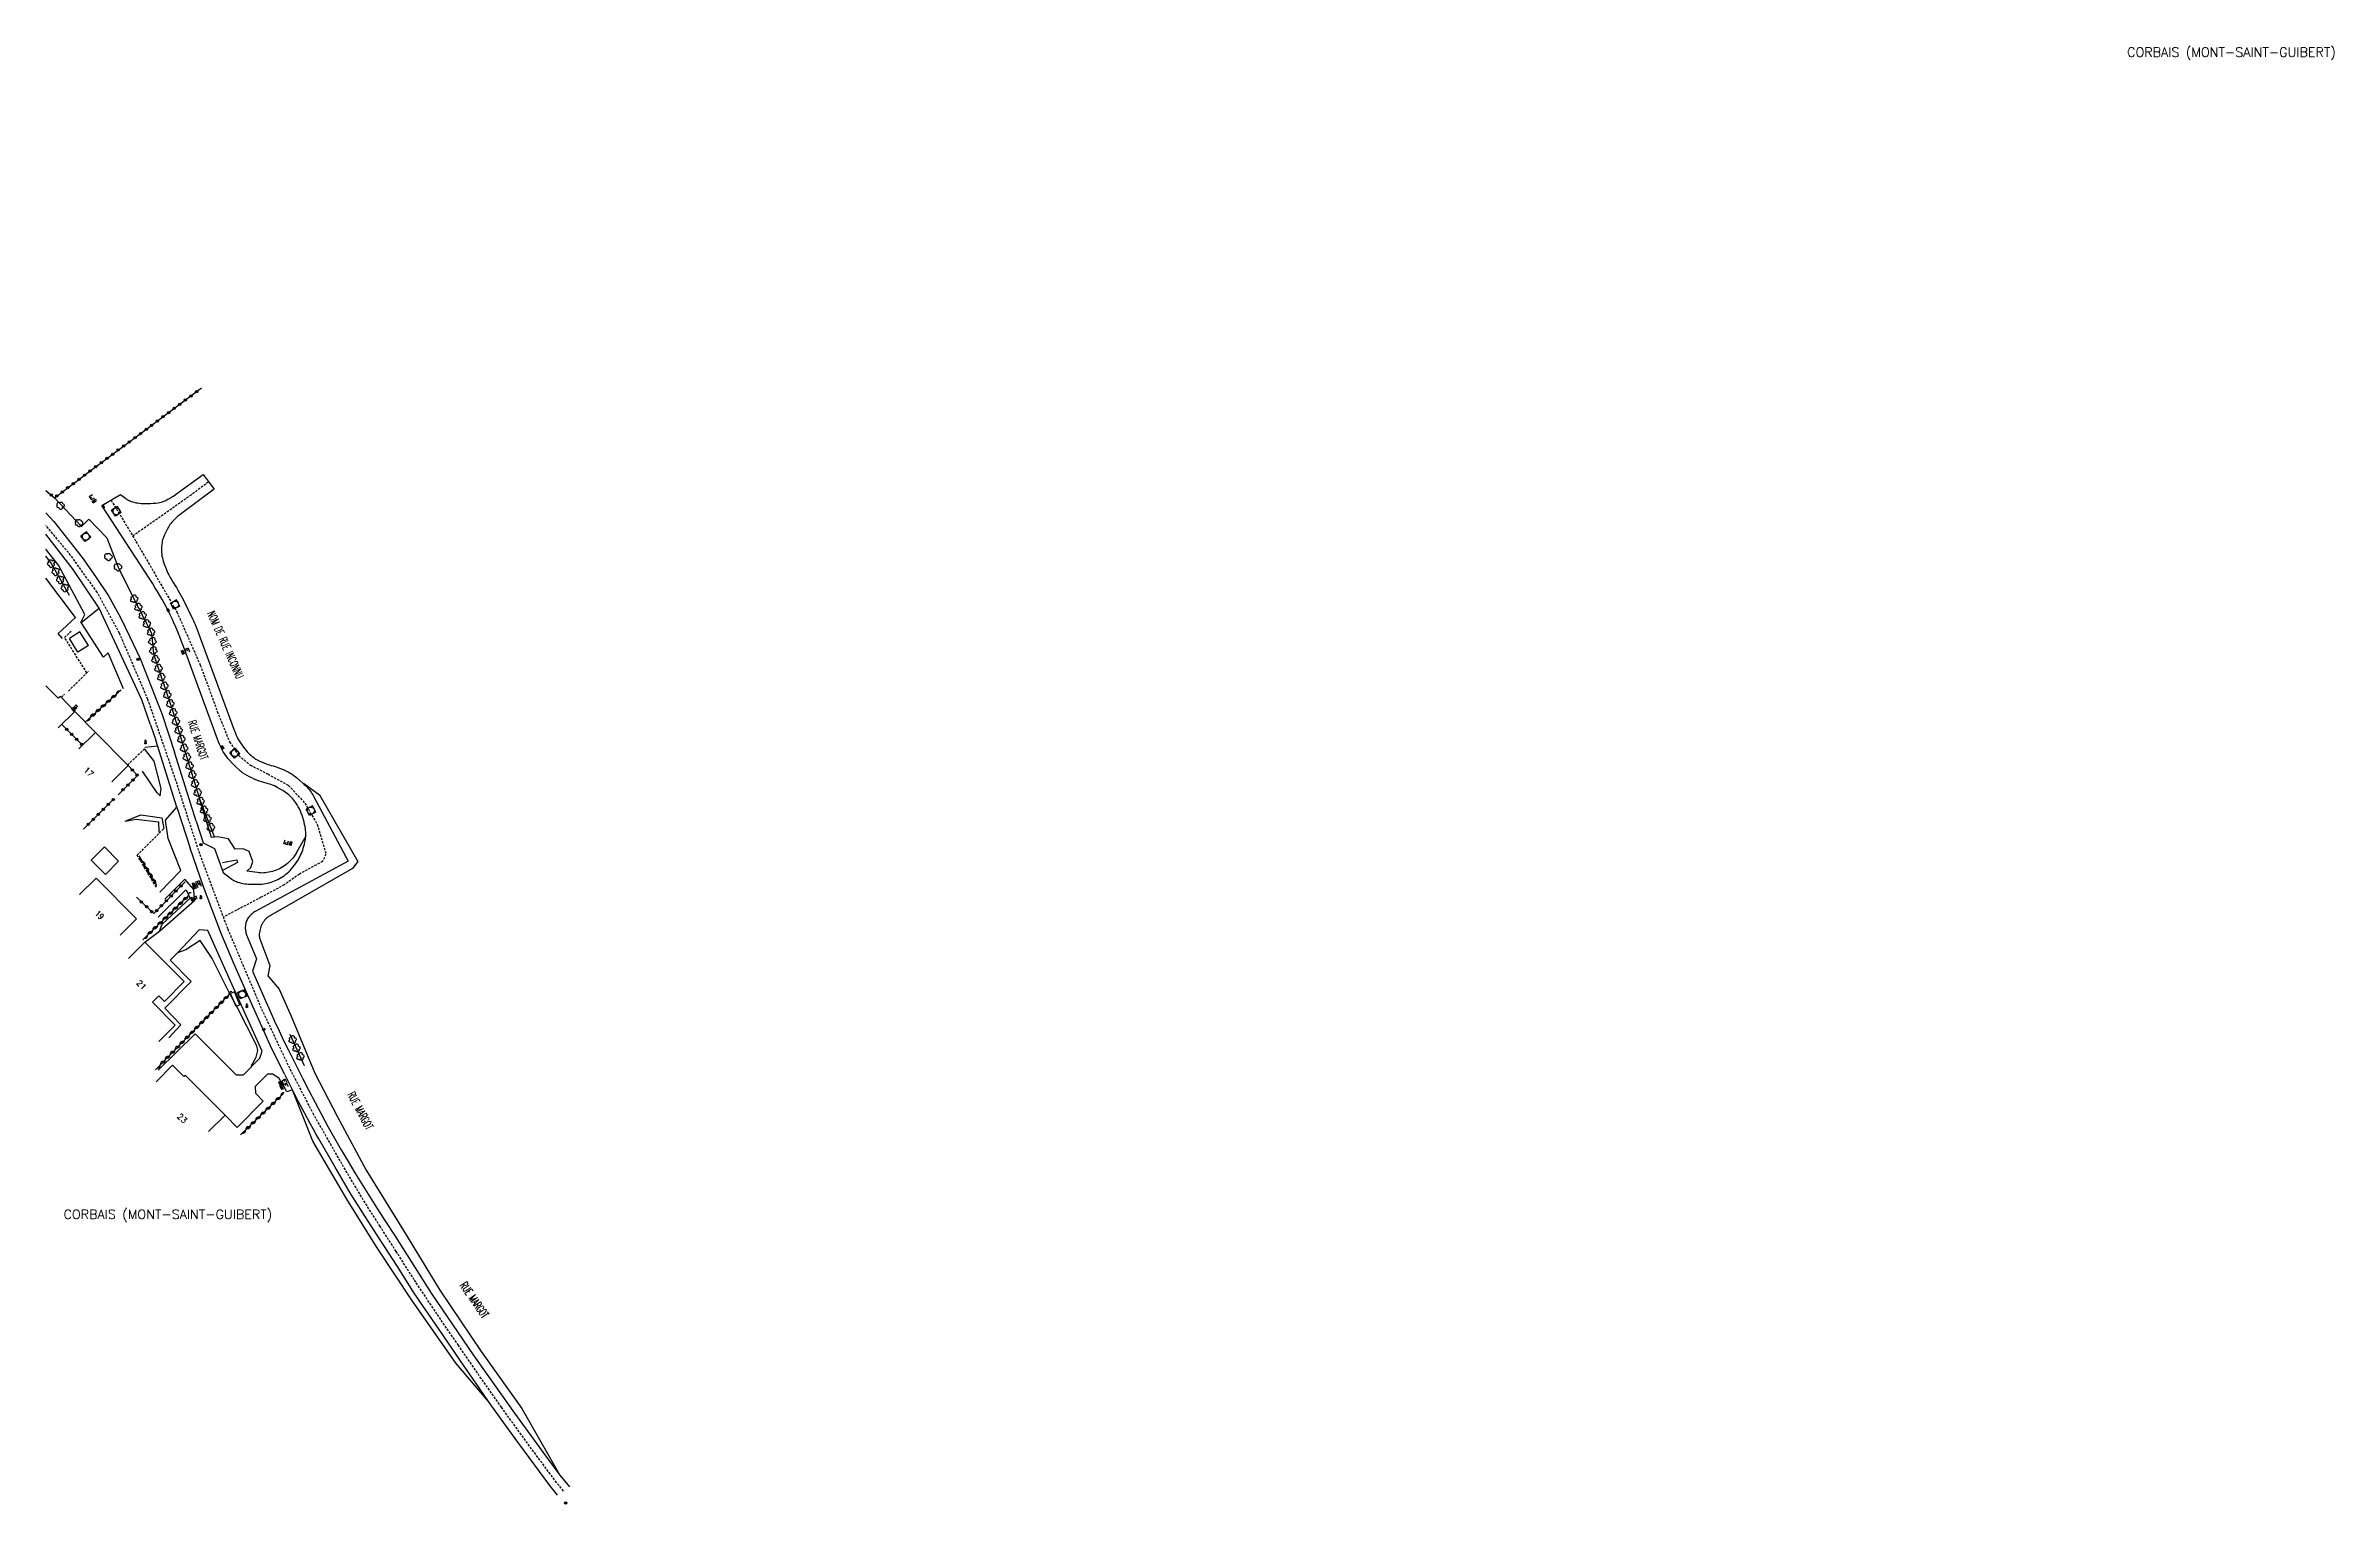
# Model space of a CAD drawing. Header units: millimetres. Extents: x 170000 to 170493, y 147002 to 147997.
# Drawn here: x 170000 to 170491.6, y 147683.9 to 147997.2 of the extents above; entities that cross this region are included whole.
import ezdxf
from ezdxf.enums import TextEntityAlignment as Align

# ---------------------------------------------------------------- set-up
doc = ezdxf.new("R2010")
doc.units = ezdxf.units.MM
doc.linetypes.add('DASHED', pattern=[0.75, 0.5, -0.25])
doc.layers.get('0').update_dxf_attribs({"linetype": 'CONTINUOUS'})
for name, color, linetype in [('w0001', 6, 'DASHED'), ('w0008', 7, 'CONTINUOUS'), ('w0014', 7, 'CONTINUOUS'), ('w0100', 7, 'CONTINUOUS'), ('w0103', 1, 'CONTINUOUS'), ('w0112', 1, 'DASHED'), ('w0210', 2, 'CONTINUOUS'), ('w0211', 2, 'CONTINUOUS'), ('w0212', 2, 'CONTINUOUS'), ('w0213', 2, 'CONTINUOUS'), ('w0300', 7, 'CONTINUOUS'), ('w0301', 7, 'CONTINUOUS'), ('w0302', 3, 'CONTINUOUS'), ('w0310', 3, 'CONTINUOUS'), ('w0322', 7, 'CONTINUOUS'), ('w0323', 7, 'CONTINUOUS'), ('w0400', 7, 'CONTINUOUS'), ('w0420', 7, 'CONTINUOUS'), ('w0425', 7, 'CONTINUOUS'), ('w0430', 7, 'CONTINUOUS'), ('w0432', 7, 'CONTINUOUS'), ('w0856', 7, 'CONTINUOUS'), ('w0980', 7, 'CONTINUOUS'), ('w0989', 7, 'CONTINUOUS'), ('w0991', 7, 'CONTINUOUS')]:
    doc.layers.add(name, color=color, linetype=linetype)
doc.styles.get("Standard").update_dxf_attribs({"font": 'romans.shx', "width": 0.85})

msp = doc.modelspace()

# ---------------------------------------------------------------- texts
at = {"layer": 'w0980'}
for p in [(170447.07, 147994.81), (170003.82, 147745.14)]:
    msp.add_text('CORBAIS (MONT-SAINT-GUIBERT)', height=2, dxfattribs=at).set_placement(p)
at = {"layer": 'w0989', "width": 0.5}
for s, rotation, p in [('NOM DE RUE INCONNU', 294.072, (170035.43, 147875.63)), ('RUE MARGOT', 288.0198, (170031.37, 147852.22)), ('RUE MARGOT', 297.9093, (170065.52, 147772.27)), ('RUE MARGOT', 304.3652, (170089.59, 147731.35))]:
    msp.add_text(s, height=1.75, rotation=rotation, dxfattribs=at).set_placement(p, align=Align.MIDDLE_LEFT)
at = {"layer": 'w0991'}
for s, rotation, p in [('17', 314.9314, (170009.22, 147841.19)), ('21', 314.9057, (170020.56, 147795.42)), ('23', 314.9992, (170029.3, 147766.77))]:
    msp.add_text(s, height=1.25, rotation=rotation, dxfattribs=at).set_placement(p, align=Align.MIDDLE_CENTER)
at = {"layer": 'w0991', "insert": (170011.35, 147811.53), "char_height": 1.25, "attachment_point": 1, "rotation": 314.785}
msp.add_mtext('19', dxfattribs=at)

# ---------------------------------------------------------------- blocks, each defined once
blk = doc.blocks.new('T430')
for p, q in [((-0.4, 1.4), (0.4, 1.4)), ((-0.4, 1.4), (-0.4, 0.6)), ((-0.4, 1), (0, 1)), ((-0.4, 0.6), (0.4, 0.6)), ((-0.4, 0.2), (0.4, 0.2)), ((-0.4, -0.2), (-0.4, 0.2)), ((-0.4, -0.2), (0.4, 0.2)), ((0.4, 0.2), (0.4, -0.2)), ((-0.4, -0.2), (0.4, -0.2))]:
    blk.add_line(p, q)
blk = doc.blocks.new('T420')
for p, q in [((0.75, 0.75), (-0.75, 0.75)), ((-0.75, 0.75), (-0.75, -0.75)), ((0.75, 0.75), (0.75, -0.75)), ((0.75, -0.75), (-0.75, -0.75))]:
    blk.add_line(p, q)
blk.add_ellipse((0, 0), major_axis=(-0.53, 0.53), ratio=1, start_param=3.926991, end_param=10.210176)
blk = doc.blocks.new('T400')
for p, q in [((-0.15, 0.3), (0.15, 0.3)), ((-0.15, -0.25), (-0.15, 0.3)), ((-0.15, 0.15), (0.15, 0.15)), ((-0.15, 0), (0.15, 0)), ((0.15, 0.3), (0.15, -0.25)), ((-0.15, -0.15), (0.15, -0.15)), ((-0.15, -0.25), (-0.15, -0.3)), ((-0.15, -0.3), (0.15, -0.3)), ((0.15, -0.3), (0.15, -0.25))]:
    blk.add_line(p, q)
blk = doc.blocks.new('T856')
for p, q in [((-0.125, 0), (0.125, 0)), ((0, 0.125), (0, -0.125))]:
    blk.add_line(p, q)
blk.add_ellipse((0, 0), major_axis=(-0.177, 0.177), ratio=1, start_param=3.9269908, end_param=10.2101761)
blk = doc.blocks.new('T432')
for p, q in [((-0.4, 0.2), (0.4, 0.2)), ((-0.4, -0.2), (-0.4, 0.2)), ((-0.4, -0.2), (0.4, 0.2)), ((0.3, 1.1), (-0.3, 1.1)), ((-0.3, 1.1), (-0.3, 0.5)), ((-0.3, 0.5), (0.3, 0.5)), ((0.3, 0.8), (0, 0.8)), ((0.3, 0.5), (0.3, 0.8)), ((0.4, 0.2), (0.4, -0.2)), ((-0.4, -0.2), (0.4, -0.2))]:
    blk.add_line(p, q)
blk = doc.blocks.new('T425')
for p, q in [((-0.15, 0.6), (0.15, 0.6)), ((-0.15, 0.6), (-0.15, 0.3)), ((-0.15, 0.3), (0.15, 0.3)), ((-0.15, 0.15), (0.15, 0.15)), ((-0.15, -0.15), (-0.15, 0.15)), ((0, 0.45), (0.15, 0.45)), ((0.15, 0.45), (0.15, 0.3)), ((0.15, 0.15), (0.15, -0.15)), ((0.15, -0.15), (-0.15, -0.15))]:
    blk.add_line(p, q)
blk.add_ellipse((0, 0), major_axis=(-0.106, 0.106), ratio=1, start_param=3.926991, end_param=10.210176)
blk = doc.blocks.new('T301')
for p, q in [((-0.8, 0.51), (-0.86, 0.34)), ((-0.86, 0.34), (-0.86, 0.17)), ((-0.86, 0.17), (-0.74, 0.06)), ((-0.69, 0.63), (-0.8, 0.51)), ((-0.8, -0.06), (-0.74, 0.06)), ((-0.74, 0.06), (-0.69, 0.11)), ((-0.57, 0.69), (-0.69, 0.63)), ((-0.46, 0.69), (-0.57, 0.69)), ((-0.29, 0.63), (-0.46, 0.69)), ((-0.29, 0.63), (-0.17, 0.74)), ((-0.23, 0.57), (-0.29, 0.63)), ((-0.17, 0.74), (-0.06, 0.8)), ((-0.06, 0.8), (0.06, 0.8)), ((0.06, 0.8), (0.23, 0.74)), ((0.23, 0.74), (0.34, 0.63)), ((0.34, 0.63), (0.4, 0.51)), ((0.46, 0.46), (0.34, 0.46)), ((0.4, 0.51), (0.4, 0.46)), ((0.57, 0.4), (0.46, 0.46)), ((0.57, 0.4), (0.69, 0.29)), ((0.69, 0.29), (0.74, 0.17)), ((0.74, 0.06), (0.69, -0.17)), ((0.74, 0.17), (0.74, 0.06)), ((-0.8, -0.17), (-0.8, -0.06)), ((-0.8, -0.23), (-0.8, -0.17)), ((-0.74, -0.34), (-0.8, -0.23)), ((-0.69, -0.4), (-0.74, -0.34)), ((-0.51, -0.46), (-0.69, -0.4)), ((-0.4, -0.46), (-0.51, -0.46)), ((-0.4, -0.46), (-0.34, -0.46)), ((-0.34, -0.46), (-0.34, -0.4)), ((-0.34, -0.51), (-0.34, -0.46)), ((-0.29, -0.63), (-0.34, -0.51)), ((-0.17, -0.74), (-0.29, -0.63)), ((-0.06, -0.8), (-0.17, -0.74)), ((0.06, -0.8), (-0.06, -0.8)), ((0.17, -0.74), (0.06, -0.8)), ((0.23, -0.69), (0.17, -0.74)), ((0.29, -0.46), (0.23, -0.46)), ((0.29, -0.63), (0.23, -0.69)), ((0.46, -0.4), (0.29, -0.46)), ((0.34, -0.51), (0.29, -0.63)), ((0.34, -0.51), (0.34, -0.46)), ((0.57, -0.34), (0.46, -0.4)), ((0.63, -0.29), (0.57, -0.34)), ((0.69, -0.17), (0.63, -0.29))]:
    blk.add_line(p, q)
blk = doc.blocks.new('T300')
for p, q in [((-0.8, 0.51), (-0.86, 0.34)), ((-0.86, 0.34), (-0.86, 0.17)), ((-0.86, 0.17), (-0.74, 0.06)), ((-0.69, 0.63), (-0.8, 0.51)), ((-0.8, -0.06), (-0.74, 0.06)), ((-0.74, 0.06), (-0.69, 0.11)), ((-0.57, 0.69), (-0.69, 0.63)), ((-0.46, 0.69), (-0.57, 0.69)), ((-0.29, 0.63), (-0.46, 0.69)), ((-0.29, 0.63), (-0.17, 0.74)), ((-0.23, 0.57), (-0.29, 0.63)), ((-0.17, 0.74), (-0.06, 0.8)), ((-0.06, 0.8), (0.06, 0.8)), ((0.06, 0.8), (0.23, 0.74)), ((0.23, 0.74), (0.34, 0.63)), ((0.34, 0.63), (0.4, 0.51)), ((0.46, 0.46), (0.34, 0.46)), ((0.4, 0.51), (0.4, 0.46)), ((0.57, 0.4), (0.46, 0.46)), ((0.57, 0.4), (0.69, 0.29)), ((0.69, 0.29), (0.74, 0.17)), ((0.74, 0.06), (0.69, -0.17)), ((0.74, 0.17), (0.74, 0.06)), ((-0.8, -0.17), (-0.8, -0.06)), ((-0.8, -0.23), (-0.8, -0.17)), ((-0.74, -0.34), (-0.8, -0.23)), ((-0.69, -0.4), (-0.74, -0.34)), ((-0.51, -0.46), (-0.69, -0.4)), ((-0.4, -0.46), (-0.51, -0.46)), ((-0.4, -0.46), (-0.34, -0.46)), ((-0.34, -0.46), (-0.34, -0.4)), ((-0.34, -0.51), (-0.34, -0.46)), ((-0.29, -0.63), (-0.34, -0.51)), ((-0.17, -0.74), (-0.29, -0.63)), ((-0.06, -0.8), (-0.17, -0.74)), ((0.06, -0.8), (-0.06, -0.8)), ((0.17, -0.74), (0.06, -0.8)), ((0.23, -0.69), (0.17, -0.74)), ((0.29, -0.46), (0.23, -0.46)), ((0.29, -0.63), (0.23, -0.69)), ((0.46, -0.4), (0.29, -0.46)), ((0.34, -0.51), (0.29, -0.63)), ((0.34, -0.51), (0.34, -0.46)), ((0.57, -0.34), (0.46, -0.4)), ((0.63, -0.29), (0.57, -0.34)), ((0.69, -0.17), (0.63, -0.29))]:
    blk.add_line(p, q)
blk = doc.blocks.new('t322o')
at = {"color": 0, "linetype": 'Continuous'}
for radius in [0.25, 0.15]:
    blk.add_circle((0, 0), radius, dxfattribs=at)
blk = doc.blocks.new('t310o')
at = {"color": 0, "linetype": 'Continuous'}
for centre, start, end in [((-0.5, 0.38), 216.8699, 323.1304), ((0.5, -0.37), 36.8699, 143.1303)]:
    blk.add_arc(centre, 0.625, start, end, dxfattribs=at)
blk = doc.blocks.new('t302o')
for p, q in [((-0.8, 0.51), (-0.86, 0.34)), ((-0.86, 0.34), (-0.86, 0.17)), ((-0.86, 0.17), (-0.74, 0.06)), ((-0.69, 0.63), (-0.8, 0.51)), ((-0.8, -0.06), (-0.74, 0.06)), ((-0.74, 0.06), (-0.69, 0.11)), ((-0.57, 0.69), (-0.69, 0.63)), ((-0.46, 0.69), (-0.57, 0.69)), ((-0.29, 0.63), (-0.46, 0.69)), ((-0.29, 0.63), (-0.17, 0.74)), ((-0.23, 0.57), (-0.29, 0.63)), ((-0.17, 0.74), (-0.06, 0.8)), ((-0.06, 0.8), (0.06, 0.8)), ((0.06, 0.8), (0.23, 0.74)), ((0.23, 0.74), (0.34, 0.63)), ((0.34, 0.63), (0.4, 0.51)), ((0.46, 0.46), (0.34, 0.46)), ((0.4, 0.51), (0.4, 0.46)), ((0.57, 0.4), (0.46, 0.46)), ((0.57, 0.4), (0.69, 0.29)), ((0.69, 0.29), (0.74, 0.17)), ((0.74, 0.06), (0.69, -0.17)), ((0.74, 0.17), (0.74, 0.06)), ((-0.8, -0.17), (-0.8, -0.06)), ((-0.8, -0.23), (-0.8, -0.17)), ((-0.74, -0.34), (-0.8, -0.23)), ((-0.69, -0.4), (-0.74, -0.34)), ((-0.51, -0.46), (-0.69, -0.4)), ((-0.4, -0.46), (-0.51, -0.46)), ((-0.4, -0.46), (-0.34, -0.46)), ((-0.34, -0.46), (-0.34, -0.4)), ((-0.34, -0.51), (-0.34, -0.46)), ((-0.29, -0.63), (-0.34, -0.51)), ((-0.17, -0.74), (-0.29, -0.63)), ((-0.06, -0.8), (-0.17, -0.74)), ((0.06, -0.8), (-0.06, -0.8)), ((0.17, -0.74), (0.06, -0.8)), ((0.23, -0.69), (0.17, -0.74)), ((0.29, -0.46), (0.23, -0.46)), ((0.29, -0.63), (0.23, -0.69)), ((0.46, -0.4), (0.29, -0.46)), ((0.34, -0.51), (0.29, -0.63)), ((0.34, -0.51), (0.34, -0.46)), ((0.57, -0.34), (0.46, -0.4)), ((0.63, -0.29), (0.57, -0.34)), ((0.69, -0.17), (0.63, -0.29))]:
    blk.add_line(p, q)
blk = doc.blocks.new('t323o')
at = {"color": 0, "linetype": 'Continuous'}
for radius in [0.25, 0.15]:
    blk.add_circle((0, 0), radius, dxfattribs=at)

# ---------------------------------------------------------------- linework, layer by layer
at = {"layer": 'w0001'}
for points in [[(170034.96, 147903.48), (170031.28, 147900.74), (170027.66, 147898.17)], [(170014.02, 147899.6), (170019.38, 147890.7), (170028.16, 147875.56), (170033.2, 147864.13), (170036.85, 147854.16), (170039.46, 147847.66), (170041.44, 147844.69), (170043.96, 147842.66), (170047.7, 147840.74), (170052.13, 147838.29), (170055.65, 147834.5), (170058.3, 147829.94), (170060.18, 147823.51), (170059.44, 147821.93), (170054.48, 147819.24), (170051.23, 147816.94), (170046.27, 147814.25)], [(170027.66, 147898.17), (170018.67, 147891.87)], [(170109.74, 147688.52), (170105.69, 147693.93), (170101.24, 147700.04), (170097.9, 147704.69), (170093.55, 147710.84), (170088.64, 147718), (170084.03, 147724.73), (170079.15, 147732.06), (170075.27, 147738.17), (170071.82, 147743.54), (170068.58, 147748.63), (170063.6, 147756.98), (170057.59, 147767.53), (170052.41, 147777.52), (170046.34, 147790.35), (170039.12, 147807.46), (170033.08, 147823.58), (170027.96, 147839.31), (170021.94, 147856.76), (170015.85, 147870.95), (170011.04, 147879.79), (170005.33, 147887.73), (170000, 147894.19)], [(170046.27, 147814.25), (170038.16, 147810.02)], [(170111.21, 147686.7), (170109.74, 147688.52)]]:
    msp.add_lwpolyline(points, dxfattribs=at)
at = {"layer": 'w0008'}
for points in [[(170036.27, 147824.75), (170038.08, 147819.61), (170039.71, 147818.33), (170039.94, 147818.16), (170040.18, 147818.01), (170040.42, 147817.87), (170040.68, 147817.74), (170040.94, 147817.63), (170041.21, 147817.53), (170041.59, 147817.42), (170041.97, 147817.32), (170042.36, 147817.24), (170042.75, 147817.17), (170043.15, 147817.12), (170043.55, 147817.09), (170044.15, 147817.06), (170044.76, 147817.04), (170045.37, 147817.05), (170045.98, 147817.07), (170046.4, 147817.1), (170046.81, 147817.15), (170047.22, 147817.21), (170047.64, 147817.29), (170048.02, 147817.38), (170048.4, 147817.49), (170048.78, 147817.62), (170049.15, 147817.76), (170049.51, 147817.92), (170049.87, 147818.09), (170050.22, 147818.28), (170050.57, 147818.49), (170050.91, 147818.71), (170051.25, 147818.95), (170051.57, 147819.21), (170051.88, 147819.47), (170052.18, 147819.75), (170052.47, 147820.04), (170052.78, 147820.38), (170053.09, 147820.73), (170053.38, 147821.1), (170053.66, 147821.47), (170053.92, 147821.85), (170054.18, 147822.24), (170054.38, 147822.58), (170054.57, 147822.93), (170054.75, 147823.28), (170054.91, 147823.64), (170055.06, 147824.01), (170055.19, 147824.39), (170055.32, 147824.8), (170055.45, 147825.23), (170055.56, 147825.65), (170055.66, 147826.08), (170055.72, 147826.41), (170055.78, 147826.73), (170055.82, 147827.06), (170055.85, 147827.39), (170055.86, 147827.7), (170055.86, 147828.01), (170055.85, 147828.32), (170055.82, 147828.63), (170055.78, 147828.94), (170055.7, 147829.43), (170055.6, 147829.92), (170055.48, 147830.41), (170055.36, 147830.89), (170055.21, 147831.37), (170055.06, 147831.85), (170054.88, 147832.31), (170054.69, 147832.77), (170054.48, 147833.22), (170054.25, 147833.66), (170054, 147834.09), (170053.74, 147834.52), (170053.52, 147834.83), (170053.29, 147835.14), (170053.04, 147835.43), (170052.77, 147835.72), (170052.49, 147835.98), (170052.2, 147836.24), (170051.9, 147836.47), (170051.4, 147836.83), (170050.89, 147837.17), (170050.37, 147837.49), (170049.84, 147837.8), (170049.47, 147837.99), (170049.1, 147838.17), (170048.71, 147838.32), (170048.32, 147838.46), (170047.82, 147838.62), (170047.31, 147838.76), (170046.85, 147838.89), (170046.39, 147839.03), (170045.85, 147839.22), (170045.31, 147839.43), (170044.79, 147839.66), (170044.26, 147839.9), (170043.76, 147840.15), (170043.26, 147840.42), (170042.77, 147840.71), (170042.29, 147841.01), (170042.05, 147841.18), (170041.81, 147841.37), (170041.59, 147841.57), (170040.85, 147842.29), (170040.13, 147843.03), (170039.42, 147843.78), (170039.13, 147844.1), (170038.86, 147844.44), (170038.6, 147844.79), (170038.36, 147845.15), (170038.14, 147845.53), (170037.85, 147846.05), (170037.58, 147846.58), (170037.33, 147847.12), (170037.1, 147847.67), (170036.89, 147848.22), (170029.57, 147868.16), (170029.18, 147869.2), (170028.78, 147870.24), (170028.36, 147871.28), (170027.92, 147872.31), (170027.53, 147873.2), (170027.13, 147874.08), (170026.71, 147874.96), (170026.27, 147875.84), (170025.85, 147876.65), (170025.42, 147877.46), (170024.98, 147878.26), (170024.52, 147879.06), (170024, 147879.95), (170023.46, 147880.84), (170022.9, 147881.72), (170022.34, 147882.6), (170012.02, 147898.43), (170016.03, 147900.77), (170017.13, 147899.97), (170017.36, 147899.81), (170017.6, 147899.66), (170017.85, 147899.53), (170018.11, 147899.41), (170018.37, 147899.31), (170018.69, 147899.2), (170019.02, 147899.11), (170019.35, 147899.03), (170019.69, 147898.97), (170020.03, 147898.92), (170020.5, 147898.88), (170020.98, 147898.85), (170021.46, 147898.84), (170021.94, 147898.84), (170022.49, 147898.86), (170023.05, 147898.9), (170023.6, 147898.95), (170024.16, 147899.01), (170024.46, 147899.06), (170024.77, 147899.13), (170025.07, 147899.22), (170025.36, 147899.33), (170025.64, 147899.45), (170026.1, 147899.68), (170026.55, 147899.92), (170026.99, 147900.18), (170027.42, 147900.46), (170027.85, 147900.76), (170033.78, 147905.06), (170036.15, 147901.9), (170029.18, 147896.73), (170028.78, 147896.42), (170028.38, 147896.1), (170028, 147895.76), (170027.63, 147895.42), (170027.27, 147895.06), (170027.06, 147894.82), (170026.86, 147894.58), (170026.68, 147894.33), (170026.5, 147894.07), (170026.35, 147893.8), (170026.06, 147893.25), (170025.78, 147892.69), (170025.52, 147892.12), (170025.27, 147891.55), (170025.17, 147891.29), (170025.09, 147891.03), (170025.02, 147890.76), (170024.97, 147890.48), (170024.91, 147890.05), (170024.87, 147889.62), (170024.85, 147889.19), (170024.85, 147888.76), (170024.87, 147888.33), (170024.91, 147887.94), (170024.96, 147887.56), (170025.04, 147887.18), (170025.13, 147886.81), (170025.25, 147886.44), (170025.46, 147885.82), (170025.69, 147885.2), (170025.93, 147884.59), (170026.09, 147884.24), (170026.25, 147883.89), (170026.43, 147883.54), (170026.74, 147882.97), (170027.06, 147882.41), (170027.4, 147881.85), (170027.74, 147881.3), (170028.07, 147880.79), (170028.38, 147880.26), (170028.68, 147879.73), (170028.97, 147879.2), (170029.23, 147878.7), (170029.49, 147878.2), (170030.51, 147876.14), (170031.52, 147874.08), (170031.72, 147873.67), (170031.9, 147873.26), (170032.08, 147872.84), (170032.45, 147871.9), (170032.81, 147870.96), (170033.17, 147870.02), (170040.46, 147850.19), (170040.65, 147849.71), (170040.84, 147849.24), (170041.05, 147848.77), (170041.26, 147848.3), (170041.38, 147848.07), (170041.51, 147847.85), (170041.65, 147847.62), (170041.8, 147847.41), (170042.27, 147846.78), (170042.75, 147846.15), (170043.25, 147845.53), (170043.4, 147845.35), (170043.56, 147845.19), (170043.73, 147845.02), (170044.03, 147844.76), (170044.35, 147844.5), (170044.67, 147844.25), (170044.9, 147844.09), (170045.13, 147843.94), (170045.38, 147843.8), (170045.86, 147843.56), (170046.34, 147843.32), (170046.82, 147843.12), (170047.31, 147842.93), (170047.67, 147842.8), (170048.04, 147842.69), (170048.41, 147842.58), (170048.85, 147842.46), (170049.29, 147842.33), (170049.73, 147842.18), (170050.21, 147842.01), (170050.67, 147841.82), (170051.14, 147841.62), (170051.6, 147841.41), (170052.07, 147841.18), (170052.52, 147840.93), (170052.72, 147840.82), (170052.92, 147840.69), (170053.1, 147840.55), (170053.83, 147839.96), (170054.54, 147839.37), (170055.25, 147838.76), (170055.53, 147838.51), (170055.81, 147838.24), (170056.07, 147837.97), (170056.32, 147837.69), (170056.57, 147837.4), (170056.78, 147837.13), (170056.98, 147836.85), (170057.17, 147836.57), (170057.35, 147836.27), (170057.52, 147835.97), (170064.96, 147822), (170045.1, 147811.24), (170044.86, 147811.1), (170044.62, 147810.95), (170044.4, 147810.78), (170044.18, 147810.6), (170043.98, 147810.4), (170043.78, 147810.2), (170043.63, 147810.01), (170043.49, 147809.82), (170043.36, 147809.62), (170043.24, 147809.4), (170043.14, 147809.18), (170043.06, 147808.96), (170042.99, 147808.74), (170042.93, 147808.51), (170042.89, 147808.28), (170042.87, 147808.05), (170042.85, 147807.82), (170042.85, 147807.58), (170042.87, 147807.35), (170042.9, 147807.11), (170042.94, 147806.88), (170043, 147806.65), (170043.07, 147806.43), (170043.15, 147806.21), (170045.29, 147801), (170044.38, 147798.38), (170047.29, 147791.85)], [(170000, 147896.85), (170001.73, 147894.98), (170007.81, 147887.24), (170010.65, 147883.2), (170013.46, 147879), (170016.03, 147874.39), (170018.08, 147870.2)], [(170022.53, 147851.33), (170020.61, 147856.68), (170011.44, 147876.38), (170005.9, 147884.69), (170000.01, 147892.25), (170000, 147892.26)], [(170018.08, 147870.2), (170020.27, 147865.52)], [(170020.27, 147865.52), (170024.98, 147853.55), (170027.62, 147845.43)], [(170022.53, 147851.33), (170023.62, 147847.99)], [(170028.13, 147833.63), (170023.62, 147847.99)], [(170032.29, 147830.63), (170027.62, 147845.43)], [(170028.13, 147833.63), (170031, 147824.78)], [(170032.29, 147830.63), (170033.81, 147825.98), (170036.27, 147824.75)], [(170051.31, 147776.27), (170048.3, 147782.33), (170043.3, 147793.34), (170040.39, 147800.01), (170037.7, 147806.47), (170033.87, 147816.53), (170031, 147824.78)], [(170047.29, 147791.85), (170048.23, 147789.76), (170049.16, 147787.66), (170050.12, 147785.58), (170051.1, 147783.5), (170052.11, 147781.44), (170053.12, 147779.38), (170055.19, 147775.28), (170056.51, 147772.71), (170057.85, 147770.14), (170059.2, 147767.58), (170060.59, 147765.04), (170062, 147762.51), (170063.44, 147760), (170064.92, 147757.51), (170066.42, 147755.03), (170067.47, 147753.32), (170068.54, 147751.61), (170070.69, 147748.21), (170072.85, 147744.82), (170075.02, 147741.42)], [(170051.31, 147776.27), (170053.07, 147772.67)], [(170109.89, 147685.83), (170109.64, 147686.13), (170109.1, 147686.81), (170108.56, 147687.5), (170108.04, 147688.2), (170101.8, 147696.64), (170101.37, 147697.22), (170098.76, 147700.84), (170096.15, 147704.46), (170095.63, 147705.19), (170095.11, 147705.94), (170093.26, 147708.64), (170089.1, 147714.7), (170085.29, 147720.24), (170081.46, 147725.77), (170080.62, 147727.01), (170079.78, 147728.26), (170079.16, 147729.2), (170078.55, 147730.15), (170075.52, 147734.91), (170072.48, 147739.66), (170068.63, 147745.66), (170065.97, 147749.8), (170065.83, 147750.02), (170065.7, 147750.25), (170062.18, 147756.3), (170058.67, 147762.35), (170058.04, 147763.43), (170057.43, 147764.53), (170056.82, 147765.63), (170055.56, 147767.97), (170054.31, 147770.32), (170053.07, 147772.67)], [(170075.02, 147741.42), (170082.78, 147729.22), (170091.98, 147715.75), (170100.69, 147703.45), (170107.18, 147694.46), (170107.97, 147693.37), (170108.78, 147692.29), (170109.59, 147691.22), (170110.39, 147690.13)], [(170110.39, 147690.13), (170112.52, 147687.57)]]:
    msp.add_lwpolyline(points, dxfattribs=at)
at = {"layer": 'w0014'}
for points in [[(170016.68, 147859.01), (170013.39, 147866.77), (170012.39, 147865.85), (170007.59, 147873.29), (170011.44, 147876.38)], [(170024.03, 147846.75), (170021.29, 147846.46)], [(170024.52, 147815.32), (170028.96, 147819.96), (170029.01, 147820.01), (170026.29, 147826.89), (170025.7, 147830.84), (170028.13, 147833.63)], [(170021.29, 147804.6), (170024.45, 147807), (170031.95, 147813.55), (170031.77, 147815.9), (170029.87, 147818.12), (170025.61, 147813.87)], [(170024.14, 147777.09), (170032.09, 147784.92), (170040.87, 147776.14), (170042.46, 147776.14), (170046.01, 147779.66), (170046.47, 147781.21), (170040.33, 147794.77), (170034.79, 147807.1), (170032.92, 147807.25), (170028.3, 147802.35), (170026.71, 147800.74), (170031.24, 147796.13), (170025.54, 147790.4), (170029.03, 147786.87), (170026.4, 147784.06)], [(170052.99, 147772.9), (170051.76, 147772.46), (170050.16, 147775.29), (170048.76, 147776.23), (170047.65, 147776.23), (170045, 147773.6), (170045.02, 147772.15), (170046.73, 147770.46), (170041.13, 147764.77), (170038.51, 147767.46)]]:
    msp.add_lwpolyline(points, dxfattribs=at)
at = {"layer": 'w0100'}
for points in [[(170002.66, 147857.03), (170000, 147859.66)], [(170003.14, 147857.36), (170002.66, 147857.03)], [(170006.25, 147854.15), (170003.14, 147857.36)], [(170002.66, 147850.68), (170006.25, 147854.15)], [(170010.65, 147849.67), (170007.11, 147846.13)], [(170017.7, 147842.59), (170010.65, 147849.67)], [(170014.16, 147839.06), (170017.7, 147842.59)], [(170010.83, 147818.38), (170007.28, 147814.86)], [(170019.5, 147809.63), (170010.83, 147818.38)], [(170015.96, 147806.11), (170019.5, 147809.63)], [(170021.29, 147804.6), (170017.75, 147801.07)], [(170029.74, 147796.13), (170021.29, 147804.6)], [(170024.27, 147793.09), (170022.9, 147791.72)], [(170024.27, 147793.09), (170025.5, 147791.88)], [(170025.5, 147791.88), (170029.74, 147796.13)], [(170027.82, 147786.81), (170022.9, 147791.72)], [(170024.29, 147783.27), (170027.82, 147786.81)], [(170027.23, 147778.17), (170023.72, 147774.61)], [(170029.68, 147775.76), (170027.23, 147778.17)], [(170029.99, 147775.99), (170029.68, 147775.76)], [(170038.51, 147767.46), (170029.99, 147775.99)], [(170034.98, 147763.93), (170038.51, 147767.46)]]:
    msp.add_lwpolyline(points, dxfattribs=at)
at = {"layer": 'w0103'}
for points in [[(170007.33, 147871.25), (170005.08, 147869.82)], [(170009.17, 147868.36), (170007.33, 147871.25)], [(170006.92, 147866.93), (170005.08, 147869.82)], [(170009.17, 147868.36), (170006.92, 147866.93)], [(170012.6, 147825.06), (170009.76, 147822.22)], [(170012.8, 147819.18), (170009.76, 147822.22)], [(170015.64, 147822.02), (170012.6, 147825.06)], [(170015.64, 147822.02), (170012.8, 147819.18)], [(170040.53, 147793.92), (170039.7, 147793.57)], [(170040.88, 147790.81), (170039.7, 147793.57)], [(170041.7, 147791.16), (170040.53, 147793.92)], [(170041.7, 147791.16), (170040.88, 147790.81)]]:
    msp.add_lwpolyline(points, dxfattribs=at)
at = {"layer": 'w0112'}
for points in [[(170004.04, 147870.06), (170005.59, 147871.56)], [(170008.83, 147862.47), (170004.04, 147870.06)], [(170004.88, 147858.57), (170009.2, 147862.84)], [(170003.38, 147857.21), (170003.99, 147857.88)], [(170021.23, 147846.13), (170017.62, 147842.72)], [(170023.75, 147816.42), (170019.61, 147823.28), (170025.29, 147828.95)]]:
    msp.add_lwpolyline(points, dxfattribs=at)
at = {"layer": 'w0210'}
for points in [[(170039.22, 147826.83), (170036.9, 147827.22), (170035.59, 147827.08), (170033.09, 147835.16)], [(170017.03, 147830.62), (170019.4, 147831.02), (170024.19, 147830.46), (170024.32, 147828.27)], [(170055.85, 147827.39), (170053.96, 147823.99), (170053.75, 147823.64), (170053.53, 147823.3), (170053.29, 147822.97), (170053.04, 147822.65), (170052.77, 147822.34), (170052.49, 147822.05), (170052.2, 147821.77), (170051.89, 147821.5), (170051.58, 147821.25), (170051.25, 147821.02), (170050.91, 147820.8), (170050.56, 147820.59), (170050.2, 147820.4), (170049.83, 147820.23), (170049.46, 147820.08), (170049.08, 147819.94), (170048.7, 147819.82), (170048.31, 147819.71), (170047.91, 147819.63), (170047.52, 147819.55), (170047.18, 147819.51), (170046.84, 147819.48), (170046.5, 147819.47), (170046.16, 147819.48), (170045.82, 147819.51), (170045.48, 147819.55), (170043.2, 147819.89), (170044.05, 147820.62), (170044.49, 147821.95), (170043.69, 147824.11), (170042.41, 147824.63), (170040.68, 147824.57), (170039.22, 147826.83)], [(170037.99, 147821.74), (170041.01, 147822.29), (170041.17, 147821.72), (170038.07, 147820.11)]]:
    msp.add_lwpolyline(points, dxfattribs=at)
at = {"layer": 'w0211'}
for points in [[(170001.86, 147900.09), (170007.67, 147893.89)], [(170007.67, 147893.89), (170009.23, 147895.47), (170013.13, 147891.47), (170015.55, 147885.14), (170018.48, 147879.25)], [(170006.36, 147874.34), (170000, 147882.84)], [(170003.6, 147869.84), (170002.67, 147870.89), (170006.36, 147874.34)], [(170024.56, 147836.05), (170023.91, 147836.7), (170020.75, 147841.35)], [(170055.38, 147838.77), (170058.79, 147836.29), (170067.03, 147821.95), (170065.86, 147820.43), (170047.8, 147810.04), (170047.62, 147809.92), (170047.44, 147809.79), (170047.28, 147809.64), (170047.13, 147809.49), (170046.99, 147809.32), (170046.81, 147809.06), (170046.64, 147808.8), (170046.49, 147808.53), (170046.35, 147808.25), (170046.23, 147807.96), (170046.12, 147807.65), (170046.03, 147807.34), (170045.95, 147807.02), (170045.9, 147806.7), (170045.86, 147806.37), (170045.85, 147806.17), (170045.86, 147805.96), (170045.89, 147805.76), (170045.93, 147805.56), (170045.99, 147805.36), (170048.14, 147799.6), (170047.71, 147797.41), (170050.13, 147794.53), (170052.7, 147788.69), (170057.78, 147776.47), (170062.69, 147767.08), (170068.83, 147755.61), (170076.85, 147742.67), (170084.68, 147729.86), (170093.55, 147716.66), (170102.25, 147704.41), (170110.39, 147690.13)], [(170024.45, 147807), (170025, 147808.47), (170031.01, 147814.05), (170030.27, 147815.67), (170030.03, 147815.75), (170024.12, 147809.96)], [(170044.13, 147777.97), (170045.16, 147779.9), (170045.53, 147781.32), (170045.34, 147782.34), (170041.1, 147790.62), (170039.52, 147793.52), (170035.74, 147801.11), (170033.17, 147804.99), (170030.1, 147802.99), (170028.3, 147802.35)], [(170095.11, 147705.94), (170088.17, 147714.1), (170078.74, 147727.47), (170071.05, 147739.14), (170064.67, 147749.39), (170057.36, 147761.83), (170053.07, 147772.67)]]:
    msp.add_lwpolyline(points, dxfattribs=at)
at = {"layer": 'w0212'}
for points in [[(170007.56, 147873.28), (170008.4, 147875.01), (170002.77, 147885.63), (170000, 147889.04)], [(170010.65, 147849.67), (170006.25, 147854.15)], [(170024.56, 147836.05), (170024.82, 147837.6), (170023.26, 147843.51), (170021.23, 147846.13)]]:
    msp.add_lwpolyline(points, dxfattribs=at)
at = {"layer": 'w0213'}
msp.add_lwpolyline([(170017.03, 147830.62), (170020.4, 147831.99), (170024.96, 147831.33), (170025.33, 147829.02)], dxfattribs=at)
at = {"layer": 'w0302'}
for points in [[(170005.08, 147879.1), (170001.07, 147886.21), (170000, 147887.51)], [(170018.48, 147879.25), (170022.71, 147870.96), (170023.13, 147866.52), (170027.26, 147854.19), (170029.71, 147846.18), (170033.09, 147835.16), (170036.19, 147827.3)], [(170052.4, 147784.87), (170055.53, 147778.12)]]:
    msp.add_lwpolyline(points, dxfattribs=at)
at = {"layer": 'w0310'}
for points in [[(170016.21, 147858.84), (170008.45, 147851.91)], [(170023.88, 147816.77), (170020.07, 147823.15)], [(170020.83, 147805.13), (170030.76, 147814.7)], [(170023.55, 147777.2), (170039.52, 147793.52)], [(170051.04, 147772.11), (170041.84, 147763.21)]]:
    msp.add_lwpolyline(points, dxfattribs=at)
at = {"layer": 'w0322'}
for points in [[(170000, 147901.62), (170001.86, 147900.09), (170010.63, 147906.67), (170020.29, 147913.83), (170033.47, 147923.69)], [(170007.87, 147846.96), (170003.46, 147851.38)], [(170015.55, 147836.28), (170019.71, 147840.45), (170017.67, 147842.58)], [(170008.11, 147828.9), (170014.64, 147835.42)]]:
    msp.add_lwpolyline(points, dxfattribs=at)
at = {"layer": 'w0323'}
msp.add_lwpolyline([(170029.93, 147817.59), (170023.18, 147810.74), (170019.48, 147814.31)], dxfattribs=at)

# ---------------------------------------------------------------- block references
at = {"layer": 'w0300'}
msp.add_blockref('T300', (170015.55, 147885.14), dxfattribs=at)
at = {"layer": 'w0301'}
for p in [(170003.22, 147898.37), (170007.18, 147894.63), (170013.51, 147887.34)]:
    msp.add_blockref('T301', p, dxfattribs=at)
at = {"layer": 'w0302'}
for p, rotation in [((170001.15, 147886.07), 119.428189332035), ((170002.13, 147884.33), 119.428189332035), ((170003.11, 147882.59), 119.428189332035), ((170004.1, 147880.84), 119.428189332035), ((170018.99, 147878.25), 297.0104549705817), ((170019.9, 147876.47), 297.0104549705817), ((170020.81, 147874.69), 297.0104549705817), ((170021.72, 147872.91), 297.0104549705817), ((170022.62, 147871.13), 297.0104549705817), ((170022.88, 147869.16), 275.4714077777042), ((170023.07, 147867.16), 275.4714077777042), ((170023.56, 147865.24), 288.5032444021198), ((170024.2, 147863.34), 288.5032444021198), ((170024.83, 147861.44), 288.5032444021198), ((170025.47, 147859.55), 288.5032444021198), ((170026.1, 147857.65), 288.5032444021198), ((170026.74, 147855.75), 288.5032444021198), ((170027.36, 147853.85), 287.0333954289653), ((170027.95, 147851.94), 287.0333954289653), ((170028.53, 147850.03), 287.0333954289653), ((170029.12, 147848.12), 287.0333954289653), ((170029.71, 147846.21), 287.0333954289653), ((170030.29, 147844.29), 287.0333954282121), ((170030.88, 147842.38), 287.0333954282121), ((170031.46, 147840.47), 287.0333954282121), ((170032.05, 147838.56), 287.0333954282121), ((170032.63, 147836.64), 287.0333954282121), ((170033.25, 147834.74), 291.4987140527484), ((170033.99, 147832.88), 291.4987140527484), ((170034.72, 147831.02), 291.4987140527484), ((170035.45, 147829.16), 291.4987140527484), ((170053.01, 147783.56), 294.8991218724965), ((170053.85, 147781.75), 294.8991218724965), ((170054.69, 147779.93), 294.8991218724965)]:
    msp.add_blockref('t302o', p, dxfattribs=dict(at, rotation=rotation))
at = {"layer": 'w0310'}
for p, rotation in [((170012.93, 147855.9), 221.7340540986713), ((170014.05, 147856.9), 221.7340540986713), ((170015.17, 147857.9), 221.7340540986713), ((170009.57, 147852.91), 221.7340540986713), ((170010.69, 147853.91), 221.7340540986713), ((170011.81, 147854.91), 221.7340540986713), ((170020.8, 147821.92), 120.8569224195215), ((170021.57, 147820.63), 120.8569224195215), ((170022.34, 147819.35), 120.8569224195215), ((170023.11, 147818.06), 120.8569224195215), ((170027.3, 147811.38), 43.95706445780539), ((170028.38, 147812.42), 43.95706445780539), ((170029.46, 147813.46), 43.95706445780539), ((170030.54, 147814.5), 43.95706445780539), ((170021.9, 147806.17), 43.95706445780539), ((170022.98, 147807.21), 43.95706445780539), ((170024.06, 147808.25), 43.95706445780539), ((170025.14, 147809.29), 43.95706445780539), ((170026.22, 147810.34), 43.95706445780539), ((170038.24, 147792.21), 45.60518686862754), ((170039.29, 147793.28), 45.60518686862754), ((170032.99, 147786.85), 45.60518686862754), ((170034.04, 147787.92), 45.60518686862754), ((170035.09, 147788.99), 45.60518686862754), ((170036.14, 147790.06), 45.60518686862754), ((170037.19, 147791.14), 45.60518686862754), ((170028.8, 147782.56), 45.60518686862754), ((170029.85, 147783.63), 45.60518686862754), ((170030.9, 147784.7), 45.60518686862754), ((170031.94, 147785.78), 45.60518686862754), ((170024.6, 147778.27), 45.60518686862754), ((170025.65, 147779.35), 45.60518686862754), ((170026.7, 147780.42), 45.60518686862754), ((170027.75, 147781.49), 45.60518686862754), ((170046.15, 147767.38), 224.0689242536364), ((170047.23, 147768.42), 224.0689242536364), ((170048.31, 147769.47), 224.0689242536364), ((170049.39, 147770.51), 224.0689242536364), ((170050.46, 147771.55), 224.0689242536364), ((170042.92, 147764.25), 224.0689242536364), ((170044, 147765.29), 224.0689242536364), ((170045.08, 147766.34), 224.0689242536364)]:
    msp.add_blockref('t310o', p, dxfattribs=dict(at, rotation=rotation))
at = {"layer": 'w0322'}
for p, rotation in [((170028.78, 147920.18), 36.81838457227592), ((170029.98, 147921.08), 36.81838457227592), ((170031.18, 147921.98), 36.81838457227592), ((170032.38, 147922.88), 36.81838457227592), ((170021.57, 147914.79), 36.81838457227592), ((170022.77, 147915.68), 36.81838457227592), ((170023.97, 147916.58), 36.81838457227592), ((170025.18, 147917.48), 36.81838457227592), ((170026.38, 147918.38), 36.81838457227592), ((170027.58, 147919.28), 36.81838457227592), ((170015.55, 147910.32), 36.52204830156638), ((170016.76, 147911.21), 36.52204830156638), ((170017.96, 147912.1), 36.52204830156638), ((170019.17, 147912.99), 36.52204830156638), ((170020.37, 147913.89), 36.81838457227592), ((170008.33, 147904.94), 36.88897401108829), ((170009.53, 147905.85), 36.88897401108829), ((170010.73, 147906.75), 36.52204830156638), ((170011.93, 147907.64), 36.52204830156638), ((170013.14, 147908.53), 36.52204830156638), ((170014.35, 147909.42), 36.52204830156638), ((170001.16, 147900.67), 320.454473384956), ((170002.33, 147900.44), 36.88897401108829), ((170003.53, 147901.34), 36.88897401108829), ((170004.73, 147902.24), 36.88897401108829), ((170005.93, 147903.14), 36.88897401108829), ((170007.13, 147904.04), 36.88897401108829), ((170004.52, 147850.32), 134.8346317347101), ((170005.58, 147849.26), 134.8346317347101), ((170006.64, 147848.19), 134.8346317347101), ((170007.69, 147847.13), 134.8346317347101), ((170018.59, 147841.61), 133.6590551175224), ((170016.61, 147837.34), 45.08985327582589), ((170017.66, 147838.4), 45.08985327582589), ((170018.72, 147839.46), 45.08985327582589), ((170019.63, 147840.53), 133.6590551175224), ((170011.3, 147832.08), 44.90395129529393), ((170012.36, 147833.14), 44.90395129529393), ((170013.42, 147834.2), 44.90395129529393), ((170014.48, 147835.26), 44.90395129529393), ((170009.17, 147829.96), 44.90395129529393), ((170010.23, 147831.02), 44.90395129529393)]:
    msp.add_blockref('t322o', p, dxfattribs=dict(at, rotation=rotation))
at = {"layer": 'w0323'}
for p, rotation in [((170029.05, 147816.69), 225.4249595384307), ((170020.56, 147813.27), 136.051576131371), ((170021.64, 147812.22), 136.051576131371), ((170024.84, 147812.42), 225.4249595384307), ((170025.89, 147813.49), 225.4249595384307), ((170026.95, 147814.56), 225.4249595384307), ((170028, 147815.63), 225.4249595384307), ((170022.72, 147811.18), 136.051576131371), ((170023.79, 147811.35), 225.4249595384307)]:
    msp.add_blockref('t323o', p, dxfattribs=dict(at, rotation=rotation))
at = {"layer": 'w0400'}
for p, rotation in [((170012.36, 147898.18), 213.114896609435), ((170026.27, 147875.91), 207.2448249884295), ((170037.98, 147846.42), 206.8426524495967)]:
    msp.add_blockref('T400', p, dxfattribs=dict(at, rotation=rotation))
at = {"layer": 'w0420'}
for p, rotation in [((170015.19, 147897.17), 303.1148753016275), ((170008.61, 147891.73), 308.1637847319896), ((170027.79, 147877.15), 297.244803680371), ((170040.63, 147845.22), 311.5328402619058), ((170056.96, 147832.86), 298.0622688136498), ((170042.19, 147793.41), 292.8699558782016)]:
    msp.add_blockref('T420', p, dxfattribs=dict(at, rotation=rotation))
at = {"layer": 'w0425'}
for p in [(170021.44, 147847.39), (170033.29, 147814.04), (170043.21, 147790.73)]:
    msp.add_blockref('T425', p, dxfattribs=at)
at = {"layer": 'w0430'}
for p, rotation in [((170010.39, 147899.38), 30.28927192556413), ((170029.42, 147866.88), 290.1419619700973), ((170052.62, 147825.82), 73.76200141896177), ((170031.74, 147816.94), 289.2190976388194), ((170031.96, 147816.53), 289.2190976388194), ((170050.37, 147774.23), 296.0708213134585), ((170050.64, 147773.37), 296.0708213134585)]:
    msp.add_blockref('T430', p, dxfattribs=dict(at, rotation=rotation))
at = {"layer": 'w0432'}
for p, rotation in [((170005.92, 147854.61), 314.0738381852307), ((170031.41, 147813.84), 290.8450581047354)]:
    msp.add_blockref('T432', p, dxfattribs=dict(at, rotation=rotation))
at = {"layer": 'w0856'}
for p in [(170019.8, 147865.35), (170033.35, 147825.55), (170046.83, 147785.88), (170111.66, 147684.13)]:
    msp.add_blockref('T856', p, dxfattribs=at)

msp.set_redraw_order([(e.dxf.handle, doc.entitydb.next_handle()) for e in msp.query("TEXT MTEXT ATTDEF DIMENSION ARC_DIMENSION")])  # texts and dimensions are drawn at this point

doc.saveas('drawing.dxf')
